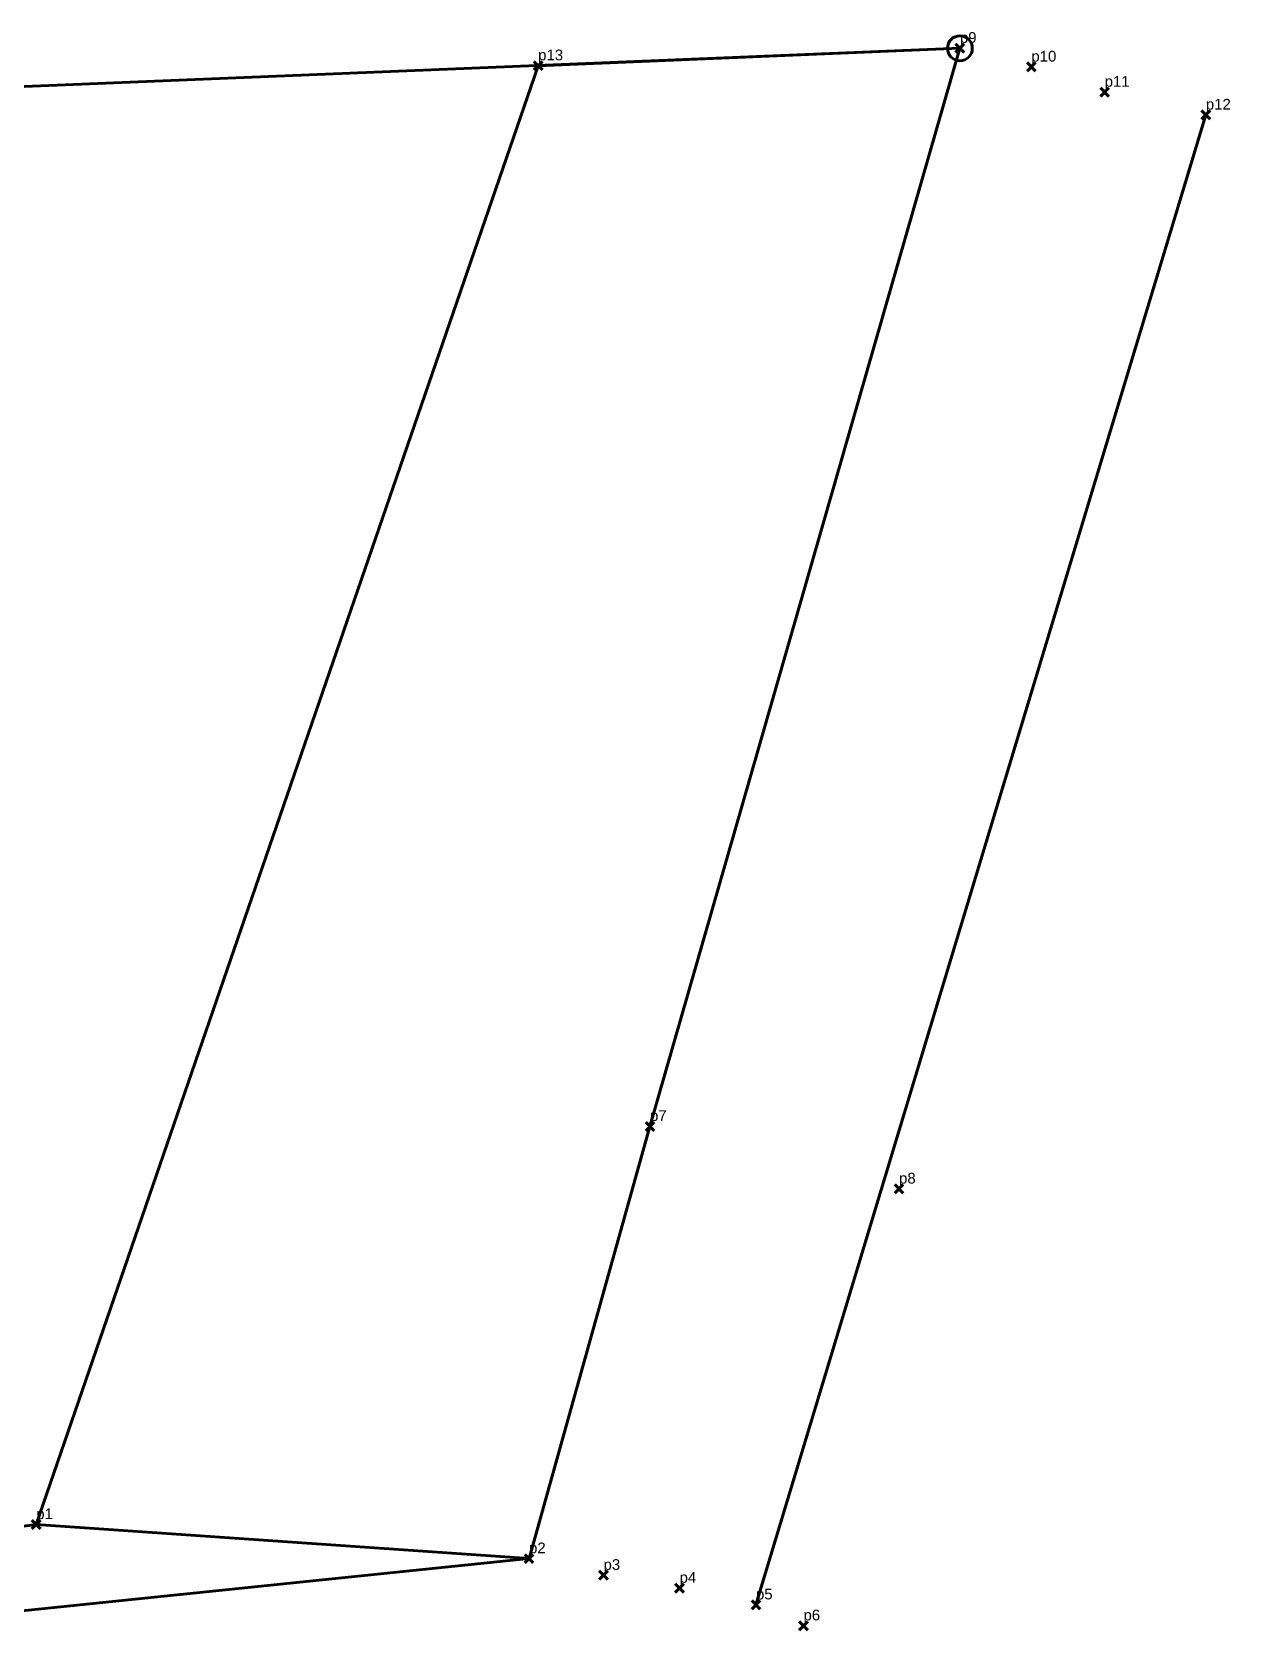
# Model space of a CAD drawing. Header units: metres. Extents: x 615389 to 616721, y 1325356 to 1326307.
# Drawn here: x 615524.2 to 615580.1, y 1325601.8 to 1325676.3 of the extents above; entities that cross this region are included whole.
import ezdxf

# ---------------------------------------------------------------- set-up
doc = ezdxf.new("R2010")
doc.units = ezdxf.units.M
doc.header["$PDMODE"] = 3
doc.header["$PDSIZE"] = 0.2
doc.layers.get('0').update_dxf_attribs({"color": 1, "linetype": 'CONTINUOUS', "lineweight": 100})
doc.layers.add('Point', color=5, linetype='CONTINUOUS', lineweight=100)
doc.layers.add('Point_Name', color=1, linetype='CONTINUOUS', lineweight=100)
doc.styles.get("Standard").update_dxf_attribs({"font": 'arial.ttf', "width": 0.65})

msp = doc.modelspace()

# ---------------------------------------------------------------- texts
at = {"layer": 'Point_Name'}
for s, p in [('p9', (615567.497, 1325675.809)), ('p13', (615547.832, 1325674.995)), ('p10', (615570.828, 1325674.938)), ('p11', (615574.249, 1325673.766)), ('p12', (615578.965, 1325672.699)), ('p7', (615553.046, 1325625.561)), ('p8', (615564.659, 1325622.649)), ('p1', (615524.428, 1325607.01)), ('p2', (615547.406, 1325605.418)), ('p3', (615550.88, 1325604.643)), ('p4', (615554.427, 1325604.044)), ('p5', (615557.988, 1325603.267)), ('p6', (615560.205, 1325602.29))]:
    msp.add_text(s, height=0.5, dxfattribs=at).set_placement(p)

# ---------------------------------------------------------------- linework, layer by layer
at = {"color": 3, "elevation": 30.524}
msp.add_lwpolyline([(615508.7, 1325673.159), (615567.497, 1325675.559), (615553.046, 1325625.311), (615547.406, 1325605.168), (615397.839, 1325589.753), (615389.395, 1325661.609)], dxfattribs=at)
for points, elevation in [([(615524.428, 1325606.76), (615547.832, 1325674.745), (615567.497, 1325675.559), (615553.046, 1325625.311), (615547.406, 1325605.168), (615524.428, 1325606.76)], 31.09), ([(615578.965, 1325672.449), (615557.988, 1325603.017)], 31.57), ([(615397.839, 1325589.753), (615524.428, 1325606.76), (615547.406, 1325605.168)], 30.524)]:
    msp.add_lwpolyline(points, dxfattribs=dict(elevation=elevation))
msp.add_circle((615567.497, 1325675.559, 30.524), 0.58)
at = {"layer": 'Point'}
for p in [(615567.497, 1325675.559, 31.33), (615547.832, 1325674.745, 29.424), (615570.828, 1325674.688, 31.751), (615574.249, 1325673.516, 31.923), (615578.965, 1325672.449, 31.57), (615553.046, 1325625.311, 30.887), (615564.659, 1325622.399, 31.441), (615524.428, 1325606.76, 31.09), (615547.406, 1325605.168, 30.524), (615550.88, 1325604.393, 31.588), (615554.427, 1325603.794, 31.709), (615557.988, 1325603.017, 31.546), (615560.205, 1325602.04, 30.787)]:
    msp.add_point(p, dxfattribs=at)

msp.set_redraw_order([(e.dxf.handle, doc.entitydb.next_handle()) for e in msp.query("TEXT MTEXT ATTDEF DIMENSION ARC_DIMENSION")])  # texts and dimensions are drawn at this point

doc.saveas('drawing.dxf')
